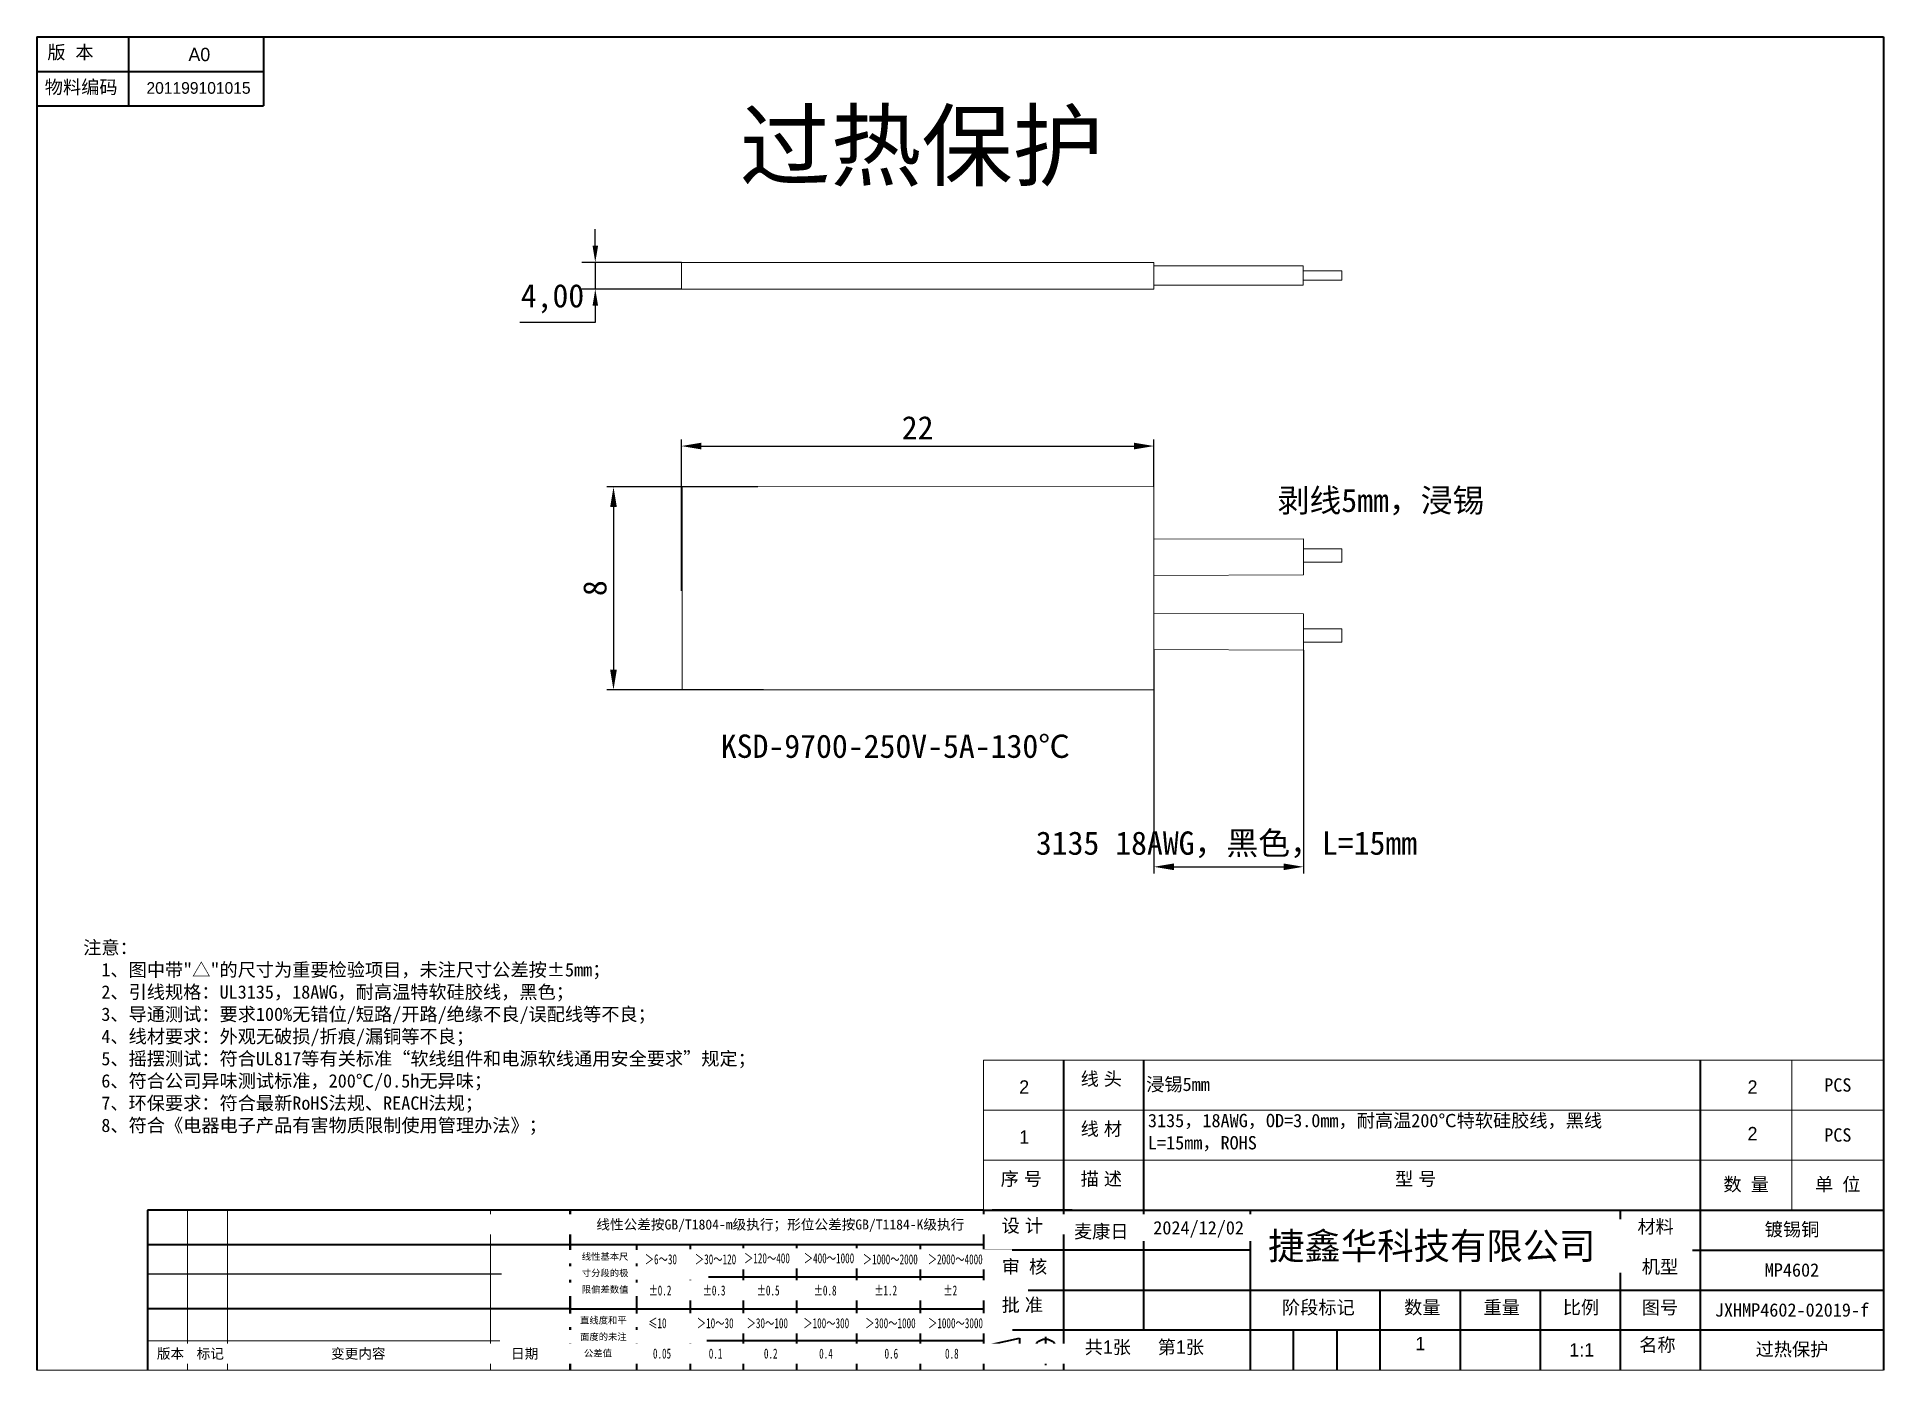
# Model space of a CAD drawing. Header units: millimetres. Extents: x -293 to 5666, y -3485 to 352.
# Drawn here: x 137.3 to 414.4, y -2159 to -1959 of the extents above; entities that cross this region are included whole.
import ezdxf

# ---------------------------------------------------------------- set-up
doc = ezdxf.new("R2010")
doc.units = ezdxf.units.MM
doc.header["$PDSIZE"] = -1
doc.linetypes.add('SLD-实线', pattern=[0, 0])
doc.layers.get('0').update_dxf_attribs({"lineweight": 18})
doc.layers.add('更新', color=10, linetype='Continuous', lineweight=18)
doc.styles.add('SLDTEXTSTYLE0', font='')
doc.styles.add('SLDTEXTSTYLE1', font='')
doc.styles.get("Standard").update_dxf_attribs({"font": ''})
doc.styles.add('标准', font='', dxfattribs={"width": 0.667})
doc.styles.get('SLDTEXTSTYLE0').set_extended_font_data('汉仪长仿宋体')
doc.styles.get('SLDTEXTSTYLE1').set_extended_font_data('汉仪长仿宋体')
doc.styles.get('Standard').set_extended_font_data('FangSong')
doc.styles.get('标准').set_extended_font_data('宋体')
doc.dimstyles.new('ISO-25', dxfattribs={"dimtxt": 2.5, "dimasz": 2.5, "dimexe": 1.25, "dimexo": 0.625, "dimtad": 1, "dimtxsty": 'Standard', "dimcen": 2.5, "dimdle": 5, "dimadec": 0, "dimazin": 0, "dimtfac": 1, "dimtmove": 0, "dimatfit": 3, "dimfxl": 1, "dimarcsym": 0})
doc.dimstyles.new('手拉手标注样式$0', dxfattribs={"dimtxt": 3.5, "dimasz": 3, "dimexe": 1, "dimexo": 0, "dimgap": 1, "dimtad": 1, "dimdec": 1, "dimlfac": 20, "dimdsep": 46, "dimtxsty": 'Standard', "dimcen": 0, "dimdle": 6, "dimclrd": 1, "dimclre": 1, "dimclrt": 3, "dimaunit": 1, "dimadec": 0, "dimazin": 0, "dimtfac": 1, "dimtdec": 1, "dimtmove": 0, "dimatfit": 3, "dimfxl": 1, "dimtolj": 1, "dimarcsym": 0})

msp = doc.modelspace()

# ---------------------------------------------------------------- texts
at = {"color": 7, "linetype": 'Continuous', "lineweight": 35}
for s, insert, char_height, width, attachment_point, style in [(' 版  本', (138.1375, -1960.3521), 2, 24.189751, 1, 'SLDTEXTSTYLE0'), ('A0', (161.6786, -1960.6747), 2, 7.01863, 2, 'SLDTEXTSTYLE1'), ('物料编码', (138.5006, -1965.5629), 2, 26.865651, 1, 'SLDTEXTSTYLE0'), ('201199101015', (161.5591, -1965.8186), 1.75, 7.01863, 2, 'SLDTEXTSTYLE1'), ('2', (284.6628, -2115.5771), 2, 12.591528, 1, 'SLDTEXTSTYLE0'), ('线 头', (293.8732, -2114.3497), 2, 12.591528, 1, 'SLDTEXTSTYLE0'), ('2', (393.9128, -2115.5771), 2, 12.591528, 1, 'SLDTEXTSTYLE0'), ('线 材', (293.8732, -2121.8497), 2, 12.591528, 1, 'SLDTEXTSTYLE0'), ('1', (284.6628, -2123.0771), 2, 12.591528, 1, 'SLDTEXTSTYLE0'), ('2', (393.9128, -2122.5715), 2, 12.591528, 1, 'SLDTEXTSTYLE0'), ('序 号', (281.8732, -2129.3497), 2, 12.591528, 1, 'SLDTEXTSTYLE0'), ('描 述', (293.8732, -2129.3497), 2, 12.591528, 1, 'SLDTEXTSTYLE0'), ('型 号', (341.0255, -2129.3497), 2, 12.591528, 1, 'SLDTEXTSTYLE0'), ('设 计', (282.0282, -2136.3848), 2, 12.591528, 1, 'SLDTEXTSTYLE0'), ('批 准', (282.0306, -2148.2716), 2, 12.496249, 1, 'SLDTEXTSTYLE0'), ('阶段标记', (324.0756, -2148.6413), 2, 20.265178, 1, 'SLDTEXTSTYLE0'), ('数量', (342.3966, -2148.6413), 2, 9.645199, 1, 'SLDTEXTSTYLE0'), ('重量', (354.3083, -2148.6413), 2, 9.549919, 1, 'SLDTEXTSTYLE0'), ('比例', (366.1936, -2148.6413), 2, 9.066193, 1, 'SLDTEXTSTYLE0'), ('图号', (378.0405, -2148.6413), 2, 9.410665, 1, 'SLDTEXTSTYLE0'), ('共1张', (294.4722, -2154.5955), 2, 14.069252, 1, 'SLDTEXTSTYLE0'), ('第1张', (305.4238, -2154.5955), 2, 14.135734, 1, 'SLDTEXTSTYLE0'), ('1', (344.0931, -2154.0732), 2, 0.833795, 1, 'SLDTEXTSTYLE1'), ('1:1', (369.0335, -2155.0096), 2, 5.951293, 2, 'SLDTEXTSTYLE1'), ('名称', (377.6576, -2154.2614), 2, 9.571907, 1, 'SLDTEXTSTYLE0')]:
    msp.add_mtext(s, dxfattribs=dict(at, insert=insert, char_height=char_height, width=width, attachment_point=attachment_point, style=style))
at = {"lineweight": 35, "insert": (270.0007, -1975.9385), "char_height": 10, "width": 148.542964, "attachment_point": 5, "bg_fill": 2}
msp.add_mtext('{\\C1;过热保护}', dxfattribs=at)
at = {"color": 3, "char_height": 3.5, "width": 36.290429, "attachment_point": 1}
for s, insert in [('剥线5mm，浸锡', (323.4204, -2026.8161)), ('KSD-9700-250V-5A-130℃', (239.8964, -2063.6965))]:
    msp.add_mtext(s, dxfattribs=dict(at, insert=insert))
at = {"lineweight": 5, "insert": (144.2571, -2094.6519), "char_height": 2, "width": 106.970835, "attachment_point": 1, "bg_fill": 2}
msp.add_mtext('注意：\\P  1、图中带"△"的尺寸为重要检验项目，未注尺寸公差按%%P5mm；\\P  2、{\\C0;引线规格：}UL3135，18AWG，耐高温特软硅胶线，黑色；\\P  3、导通测试：要求100%无错位/短路/开路/绝缘不良/误配线等不良；\\P  4、线材要求：外观无破损/折痕/漏铜等不良；\\P  5、摇摆测试：符合UL817等有关标准“软线组件和电源软线通用安全要求”规定；\\P  6、符合公司异味测试标准，200℃/0.5h无异味；\\P  7、环保要求：符合最新RoHS法规、REACH法规；\\P  8、符合《电器电子产品有害物质限制使用管理办法》；\\P ', dxfattribs=at)
at = {"lineweight": 35, "char_height": 2}
for s, insert, width, attachment_point in [('{\\fSimSun|b0|i0|c134|p0;浸锡5mm}', (303.7082, -2115.1767), 83.5, 1), ('PCS', (407.4443, -2116.2921), 13.747168, 5), ('3135，18AWG，OD=3.0mm，耐高温200℃特软硅胶线，黑线\\PL=15mm，ROHS', (303.9677, -2120.6069), 94.700031, 1), ('PCS', (407.4443, -2123.7921), 13.747168, 5), ('数 量', (393.6957, -2131.2921), 13.75, 5), ('单 位', (407.4429, -2131.2921), 13.75, 5), ('镀锡铜', (400.5707, -2138.0421), 27.5, 5), ('MP4602', (400.5707, -2144.0421), 27.5, 5), ('JXHMP4602-02019-f', (400.5707, -2150.0421), 27.5, 5), ('过热保护', (400.5707, -2156.0421), 27.5, 5)]:
    msp.add_mtext(s, dxfattribs=dict(at, insert=insert, width=width, attachment_point=attachment_point))

# ---------------------------------------------------------------- blocks, each defined once
blk = doc.blocks.new('*D1148')
at = {"color": 1, "lineweight": -2, "transparency": 16777216}
for p, q in [((245.43, -2026.56), (222.8, -2026.56)), ((223.8, -2029.56), (223.8, -2053.98)), ((246.31, -2056.98), (222.8, -2056.98))]:
    blk.add_line(p, q, dxfattribs=at)
at = {"color": 1, "transparency": 16777216}
for points in [[(224.3, -2029.56), (223.3, -2029.56), (223.8, -2026.56)], [(223.3, -2053.98), (224.3, -2053.98), (223.8, -2056.98)]]:
    blk.add_solid(points, dxfattribs=at)
at = {"layer": 'Defpoints', "color": 0, "transparency": 16777216}
for p in [(245.43, -2026.56), (223.8, -2056.98), (246.31, -2056.98)]:
    blk.add_point(p, dxfattribs=at)
at = {"color": 3, "lineweight": 13, "transparency": 16777216, "insert": (221.03, -2041.74), "char_height": 3.5, "attachment_point": 5, "rotation": 90}
blk.add_mtext('\\A1;8', dxfattribs=at)
blk = doc.blocks.new('*D1149')
at = {"color": 1, "lineweight": -2, "transparency": 16777216}
for p, q in [((233.98, -2042.13), (233.98, -2019.42)), ((304.86, -2026.48), (304.86, -2019.42)), ((236.98, -2020.42), (301.86, -2020.42))]:
    blk.add_line(p, q, dxfattribs=at)
at = {"color": 1, "transparency": 16777216}
for points in [[(236.98, -2019.92), (236.98, -2020.92), (233.98, -2020.42)], [(301.86, -2020.92), (301.86, -2019.92), (304.86, -2020.42)]]:
    blk.add_solid(points, dxfattribs=at)
at = {"layer": 'Defpoints', "color": 0, "transparency": 16777216}
for p in [(304.86, -2020.42), (304.86, -2026.48), (233.98, -2042.13)]:
    blk.add_point(p, dxfattribs=at)
at = {"color": 3, "lineweight": 13, "transparency": 16777216, "insert": (269.42, -2017.67), "char_height": 3.5, "attachment_point": 5}
blk.add_mtext('\\A1;22', dxfattribs=at)
blk = doc.blocks.new('*D1150')
at = {"color": 1, "lineweight": -2, "transparency": 16777216}
for p, q in [((304.86, -2050.94), (304.86, -2084.54)), ((327.31, -2051.03), (327.31, -2084.54)), ((307.86, -2083.54), (324.31, -2083.54))]:
    blk.add_line(p, q, dxfattribs=at)
at = {"color": 1, "transparency": 16777216}
for points in [[(307.86, -2083.04), (307.86, -2084.04), (304.86, -2083.54)], [(324.31, -2084.04), (324.31, -2083.04), (327.31, -2083.54)]]:
    blk.add_solid(points, dxfattribs=at)
at = {"layer": 'Defpoints', "color": 0, "transparency": 16777216}
for p in [(304.86, -2050.94), (327.31, -2051.03), (327.31, -2083.54)]:
    blk.add_point(p, dxfattribs=at)
at = {"color": 3, "transparency": 16777216, "insert": (315.75, -2080.24), "char_height": 3.5, "attachment_point": 5}
blk.add_mtext('\\A1;3135 18AWG，黑色，L=15mm', dxfattribs=at)
blk = doc.blocks.new('*D1154')
at = {"color": 0, "lineweight": -2, "transparency": 16777216}
for p, q in [((221.07, -1990.37), (221.07, -1987.87)), ((233.98, -1992.87), (219.07, -1992.87)), ((221.07, -1992.87), (221.07, -1996.87)), ((233.98, -1996.87), (219.07, -1996.87)), ((221.07, -1999.37), (221.07, -2001.87)), ((221.07, -2001.87), (209.75, -2001.87))]:
    blk.add_line(p, q, dxfattribs=at)
at = {"color": 0, "transparency": 16777216}
for points in [[(220.66, -1990.37), (221.49, -1990.37), (221.07, -1992.87)], [(221.49, -1999.37), (220.66, -1999.37), (221.07, -1996.87)]]:
    blk.add_solid(points, dxfattribs=at)
at = {"layer": 'Defpoints', "color": 0, "transparency": 16777216}
for p in [(233.98, -1992.87), (221.07, -1996.87), (233.98, -1996.87)]:
    blk.add_point(p, dxfattribs=at)
at = {"color": 0, "transparency": 16777216, "insert": (214.65, -1998.32), "char_height": 3.5, "attachment_point": 5}
blk.add_mtext('\\A1;4,00', dxfattribs=at)

# ---------------------------------------------------------------- dimensions: what is measured, and where the dimension line sits
at = {"color": 0}
dim = msp.add_linear_dim(base=(221.0722, -1996.8669), p1=(233.9811, -1992.8669), p2=(233.9811, -1996.8669), angle=90, dimstyle='ISO-25', override={"dimtxt": 3.5, "dimexe": 2, "dimexo": 0, "dimgap": 1.524, "dimtih": 1, "dimtoh": 1, "dimzin": 0, "dimadec": 2, "dimtolj": 1}, dxfattribs=at)
dim.commit()
dim.dimension.update_dxf_attribs({"geometry": '*D1154', "text_midpoint": (214.6482, -1998.3229)})
at = {"lineweight": 13}
dim = msp.add_linear_dim(base=(304.8581, -2020.418), p1=(233.9811, -2042.1327), p2=(304.8581, -2026.4801), text='22', dimstyle='手拉手标注样式$0', override={"dimtxsty": 'Standard'}, dxfattribs=at)
dim.commit()
dim.dimension.update_dxf_attribs({"geometry": '*D1149', "text_midpoint": (269.4196, -2020.418), "dimtype": 160})
dim = msp.add_linear_dim(base=(223.802, -2056.9847), p1=(245.4274, -2026.5605), p2=(246.3135, -2056.9847), angle=90, text='8', dimstyle='手拉手标注样式$0', override={"dimtxsty": 'Standard'}, dxfattribs=at)
dim.commit()
dim.dimension.update_dxf_attribs({"geometry": '*D1148', "text_midpoint": (223.802, -2041.7351), "dimtype": 160})
at = {"color": 0}
dim = msp.add_linear_dim(base=(327.3147, -2083.5386), p1=(304.8581, -2050.9381), p2=(327.3147, -2051.0251), text='3135 18AWG，黑色，L=15mm', dimstyle='手拉手标注样式$0', override={"dimtxsty": 'Standard', "dimazin": 1}, dxfattribs=at)
dim.commit()
dim.dimension.update_dxf_attribs({"geometry": '*D1150', "text_midpoint": (315.7546, -2083.5386), "dimtype": 160})

# ---------------------------------------------------------------- linework, layer by layer
at = {"color": 7, "linetype": 'Continuous', "lineweight": 25}
for p, q in [((151.0707, -1959.0421), (137.3207, -1959.0421)), ((137.3207, -1959.0421), (137.3207, -1964.216)), ((151.0707, -1959.0421), (151.0707, -1964.216)), ((151.0707, -1964.216), (137.3207, -1964.216)), ((217.3207, -2144.6421), (153.9215, -2144.6421))]:
    msp.add_line(p, q, dxfattribs=at)
at = {"color": 7, "linetype": 'Continuous', "lineweight": 35}
for p, q in [((137.3207, -1959.0421), (414.3207, -1959.0421)), ((137.3207, -1959.0421), (137.3207, -2159.0421)), ((151.0707, -1959.0421), (151.0707, -1969.3612)), ((171.3139, -1959.0421), (171.3139, -1969.3612)), ((414.3207, -1959.0421), (414.3207, -2159.0421)), ((137.3207, -1964.216), (171.3139, -1964.216)), ((137.3207, -1969.3612), (171.3139, -1969.3612)), ((291.3207, -2112.5421), (291.3207, -2159.0421)), ((303.3207, -2112.5421), (303.3207, -2153.0421)), ((386.8207, -2112.5421), (386.8207, -2159.0421)), ((153.9215, -2135.0421), (153.9215, -2159.0421)), ((279.3207, -2135.0421), (153.9215, -2135.0421)), ((217.3207, -2159.0421), (217.3207, -2135.0421)), ((217.3207, -2135.0421), (217.3207, -2159.0421)), ((279.3207, -2135.0421), (279.3207, -2159.0421)), ((279.3207, -2135.0421), (376.1092, -2135.0421)), ((279.3207, -2135.0421), (279.3207, -2159.0421)), ((292.6092, -2135.0421), (280.6092, -2135.0421)), ((319.3207, -2135.0421), (319.3207, -2159.0421)), ((374.8207, -2135.0421), (374.8207, -2159.0421)), ((376.1092, -2135.0421), (414.3828, -2135.0421)), ((279.3207, -2140.2633), (153.9215, -2140.2633)), ((227.3207, -2159.0421), (227.3207, -2140.2633)), ((235.3207, -2140.2633), (235.3207, -2159.0421)), ((243.3207, -2159.0421), (243.3207, -2140.2633)), ((251.3207, -2159.0421), (251.3207, -2140.2633)), ((260.3207, -2159.0421), (260.3207, -2140.2633)), ((269.8207, -2140.2633), (269.8207, -2159.0421)), ((319.3207, -2141.0421), (279.3207, -2141.0421)), ((374.8207, -2141.0421), (414.3207, -2141.0421)), ((227.3207, -2145.0633), (279.3207, -2145.0633)), ((279.3207, -2147.0421), (414.3207, -2147.0421)), ((338.8207, -2159.0421), (338.8207, -2147.0421)), ((350.8207, -2147.0421), (350.8207, -2159.0421)), ((362.8207, -2147.0421), (362.8207, -2159.0421)), ((217.3207, -2149.8633), (153.9215, -2149.8633)), ((217.3207, -2149.8633), (279.3207, -2149.8633)), ((279.3207, -2154.6633), (227.3207, -2154.6633)), ((319.3207, -2153.0421), (279.3207, -2153.0421)), ((280.6008, -2155.1521), (284.7069, -2154.2673)), ((280.6008, -2155.1521), (280.6008, -2157.1822)), ((284.7069, -2154.2673), (284.7069, -2157.7639)), ((288.6008, -2154.0453), (288.6008, -2158.3175)), ((414.3207, -2153.0421), (319.3207, -2153.0421)), ((325.8207, -2159.0421), (325.8207, -2153.0421)), ((332.3207, -2153.0421), (332.3207, -2159.0421)), ((285.2672, -2156.1459), (279.2625, -2156.1459)), ((284.7069, -2157.7639), (280.6008, -2157.1822)), ((291.6832, -2156.1459), (286.8508, -2156.1459))]:
    msp.add_line(p, q, dxfattribs=at)
at = {"color": 0}
for p, q in [((233.9811, -1996.8669), (233.9811, -1992.8669)), ((233.9811, -1992.8669), (304.8581, -1992.8669)), ((304.8581, -1996.8669), (304.8581, -1992.8669)), ((304.8581, -1993.4022), (327.2567, -1993.4022)), ((327.2567, -1994.1389), (333.0528, -1994.1389)), ((333.0528, -1994.1389), (333.0528, -1995.5468)), ((233.9811, -1996.8669), (304.8581, -1996.8669)), ((304.8581, -1996.3064), (327.2567, -1996.3064)), ((333.0528, -1995.5468), (327.2567, -1995.5468)), ((327.3147, -2034.3227), (327.3147, -2039.7405)), ((327.3147, -2035.8471), (333.0528, -2035.8471)), ((333.0528, -2036.8471), (333.0528, -2035.8471)), ((327.3147, -2037.8471), (333.0528, -2037.8471)), ((333.0528, -2036.8471), (333.0528, -2037.8471)), ((327.3147, -2045.6073), (327.3147, -2051.0251)), ((327.3147, -2047.852), (333.0528, -2047.852)), ((327.3147, -2049.852), (333.0528, -2049.852)), ((333.0528, -2048.852), (333.0528, -2047.852)), ((333.0528, -2048.852), (333.0528, -2049.852))]:
    msp.add_line(p, q, dxfattribs=at)
at = {"color": 7, "linetype": 'SLD-实线', "lineweight": 13}
for p, q in [((304.8581, -2026.4801), (234.1147, -2026.5605)), ((304.8581, -2026.4801), (304.8581, -2056.9901)), ((327.3147, -2034.3227), (304.8581, -2034.3942)), ((304.8581, -2039.8161), (327.3147, -2039.7405)), ((327.3147, -2045.6073), (304.8581, -2045.5316)), ((304.8581, -2050.9535), (327.3147, -2051.0251)), ((234.1147, -2056.9847), (304.8581, -2056.9901))]:
    msp.add_line(p, q, dxfattribs=at)
at = {"color": 0, "linetype": 'Continuous', "lineweight": 5}
msp.add_line((414.3179, -2078.8827), (414.3179, -2134.9415), dxfattribs=at)
for p, q in [((279.3207, -2112.5421), (414.3179, -2112.5421)), ((400.5707, -2135.0421), (400.5707, -2112.5421)), ((279.3207, -2120.0421), (414.3179, -2120.0421)), ((279.3207, -2127.5421), (414.3179, -2127.5421)), ((386.8207, -2135.0421), (400.5707, -2135.0421))]:
    msp.add_line(p, q)
at = {"lineweight": 5}
for p, q in [((159.9215, -2135.0421), (159.9215, -2159.0421)), ((165.9215, -2135.0421), (165.9215, -2159.0421)), ((205.335, -2135.0421), (205.335, -2159.0421)), ((217.3207, -2154.6633), (153.9215, -2154.6633)), ((137.3207, -2159.0421), (414.3207, -2159.0421)), ((153.9215, -2159.0421), (217.3207, -2159.0421))]:
    msp.add_line(p, q, dxfattribs=at)
at = {"color": 7, "linetype": 'Continuous', "lineweight": 35}
for radius in [1.75, 1]:
    msp.add_circle((288.6008, -2156.1459), radius, dxfattribs=at)
at = {"layer": '更新', "color": 0}
for p, q in [((327.2567, -1993.4022), (327.2567, -1996.3064)), ((234.1147, -2026.5605), (234.1147, -2056.9847))]:
    msp.add_line(p, q, dxfattribs=at)

msp.set_redraw_order([(e.dxf.handle, doc.entitydb.next_handle()) for e in msp.query("TEXT MTEXT ATTDEF DIMENSION ARC_DIMENSION")])  # texts and dimensions are drawn at this point

# ---------------------------------------------------------------- next in the draw order: texts
at = {"color": 7, "linetype": 'Continuous', "lineweight": 35, "bg_fill": 2}
for s, insert, char_height, width, attachment_point in [('线性公差按GB/T1804-m级执行；形位公差按GB/T1184-K级执行', (248.825, -2136.4533), 1.5, 102.418669, 2), ('捷鑫华科技有限公司', (321.9871, -2138.4281), 4, 61.63028, 1)]:
    msp.add_mtext(s, dxfattribs=dict(at, insert=insert, char_height=char_height, width=width, attachment_point=attachment_point))
at = {"color": 7, "linetype": 'Continuous', "lineweight": 35, "char_height": 1.5, "width": 11.89955, "attachment_point": 1, "style": '标准', "bg_fill": 2}
for s, insert in [('＞6～30', (228.4809, -2141.6745)), ('%%P0.2', (229.0794, -2146.3502)), ('≤10', (229.0345, -2151.2593)), ('0.05', (229.7205, -2155.8137)), ('0.4', (254.6518, -2155.8255))]:
    msp.add_mtext(s, dxfattribs=dict(at, insert=insert))

# ---------------------------------------------------------------- next in the draw order: linework, layer by layer
for q in [(279.3207, -2112.5421), (279.3207, -2127.5421)]:
    msp.add_line((279.3207, -2135.0421), q)

# ---------------------------------------------------------------- next in the draw order: texts
at = {"color": 7, "linetype": 'Continuous', "lineweight": 35, "insert": (311.572, -2136.6947), "char_height": 2, "width": 27.117959, "attachment_point": 2, "bg_fill": 2}
msp.add_mtext('2024/12/02', dxfattribs=at)
at = {"color": 7, "linetype": 'Continuous', "lineweight": 35, "char_height": 2, "attachment_point": 1, "style": 'SLDTEXTSTYLE0'}
for s, insert, width in [(' 材料', (376.6434, -2136.5119), 12.899354), ('机型', (378.0405, -2142.5359), 9.769795)]:
    msp.add_mtext(s, dxfattribs=dict(at, insert=insert, width=width))
at = {"color": 7, "linetype": 'Continuous', "lineweight": 35, "char_height": 1.5, "width": 11.89955, "attachment_point": 1, "style": '标准', "bg_fill": 2}
for s, insert in [('＞30～120', (236.0039, -2141.6745)), ('%%P0.3', (237.1957, -2146.3502)), ('＞30～100', (243.768, -2151.2593)), ('0.1', (238.096, -2155.8137)), ('0.6', (264.4571, -2155.8255))]:
    msp.add_mtext(s, dxfattribs=dict(at, insert=insert))

# ---------------------------------------------------------------- next in the draw order: texts
at = {"lineweight": 35, "insert": (296.9591, -2138.3521), "char_height": 2, "width": 12, "attachment_point": 5}
msp.add_mtext('麦康日', dxfattribs=at)
at = {"color": 0, "linetype": 'Continuous', "lineweight": 35, "insert": (222.5421, -2141.5147), "char_height": 1, "width": 30, "attachment_point": 2, "bg_fill": 2}
msp.add_mtext('线性基本尺', dxfattribs=at)
at = {"color": 7, "linetype": 'Continuous', "lineweight": 35, "char_height": 1.5, "width": 11.89955, "attachment_point": 1, "style": '标准', "bg_fill": 2}
for s, insert in [('＞120～400', (243.3757, -2141.5139)), ('%%P0.5', (245.3014, -2146.3502)), ('＞10～30', (236.292, -2151.2593)), ('＞100～300', (252.2695, -2151.2593)), ('0.2', (246.365, -2155.8137)), ('0.8', (273.5284, -2155.8255))]:
    msp.add_mtext(s, dxfattribs=dict(at, insert=insert))

# ---------------------------------------------------------------- next in the draw order: texts
for s, insert in [('＞400～1000', (252.3432, -2141.5139)), ('%%P0.8', (253.8523, -2146.3502)), ('＞300～1000', (261.5605, -2151.2593))]:
    msp.add_mtext(s, dxfattribs=dict(at, insert=insert))
at = {"color": 0, "linetype": 'Continuous', "lineweight": 35, "char_height": 1, "width": 30, "attachment_point": 2, "bg_fill": 2}
for s, insert in [('寸分段的极', (222.5455, -2143.9841)), ('直线度和平', (222.2828, -2151.0814))]:
    msp.add_mtext(s, dxfattribs=dict(at, insert=insert))

# ---------------------------------------------------------------- next in the draw order: texts
at = {"color": 7, "linetype": 'Continuous', "lineweight": 35, "char_height": 1.5, "width": 11.89955, "attachment_point": 1, "style": '标准', "bg_fill": 2}
for s, insert in [('＞1000～2000', (261.1961, -2141.6745)), ('%%P1.2', (262.935, -2146.3502)), ('＞1000～3000', (270.9783, -2151.2593))]:
    msp.add_mtext(s, dxfattribs=dict(at, insert=insert))
at = {"color": 0, "linetype": 'Continuous', "lineweight": 35, "char_height": 1, "width": 30, "attachment_point": 2, "bg_fill": 2}
for s, insert in [('限偏差数值', (222.5455, -2146.4536)), ('面度的未注', (222.2828, -2153.5509))]:
    msp.add_mtext(s, dxfattribs=dict(at, insert=insert))

# ---------------------------------------------------------------- next in the draw order: texts
at = {"color": 7, "linetype": 'Continuous', "lineweight": 35, "char_height": 1.5, "width": 11.89955, "attachment_point": 1, "style": '标准', "bg_fill": 2}
for s, insert in [('＞2000～4000', (270.9371, -2141.6745)), ('%%P2', (273.3105, -2146.3502))]:
    msp.add_mtext(s, dxfattribs=dict(at, insert=insert))
at = {"color": 0, "linetype": 'Continuous', "lineweight": 35, "insert": (221.4631, -2156.0203), "char_height": 1, "width": 30, "attachment_point": 2, "bg_fill": 2}
msp.add_mtext('公差值', dxfattribs=at)

# ---------------------------------------------------------------- next in the draw order: texts
at = {"color": 7, "linetype": 'Continuous', "lineweight": 35, "insert": (282.0306, -2142.5359), "char_height": 2, "width": 9.491286, "attachment_point": 1, "style": 'SLDTEXTSTYLE0'}
msp.add_mtext('{\\f宋体|b0|i0|c134|p2;审 核}', dxfattribs=at)
at = {"lineweight": 5, "insert": (181.4303, -2155.8255), "char_height": 1.5, "width": 106.970835, "attachment_point": 1, "bg_fill": 2}
msp.add_mtext('变更内容', dxfattribs=at)

# ---------------------------------------------------------------- next in the draw order: texts
at = {"lineweight": 5, "insert": (208.4327, -2155.8255), "char_height": 1.5, "width": 106.970835, "attachment_point": 1, "bg_fill": 2}
msp.add_mtext('日期', dxfattribs=at)

# ---------------------------------------------------------------- next in the draw order: texts
at = {"lineweight": 5, "insert": (155.3061, -2155.8255), "char_height": 1.5, "width": 106.970835, "attachment_point": 1, "bg_fill": 2}
msp.add_mtext('版本', dxfattribs=at)

# ---------------------------------------------------------------- next in the draw order: texts
at = {"lineweight": 5, "insert": (161.2815, -2155.8255), "char_height": 1.5, "width": 106.970835, "attachment_point": 1, "bg_fill": 2}
msp.add_mtext('标记', dxfattribs=at)

doc.saveas('drawing.dxf')
